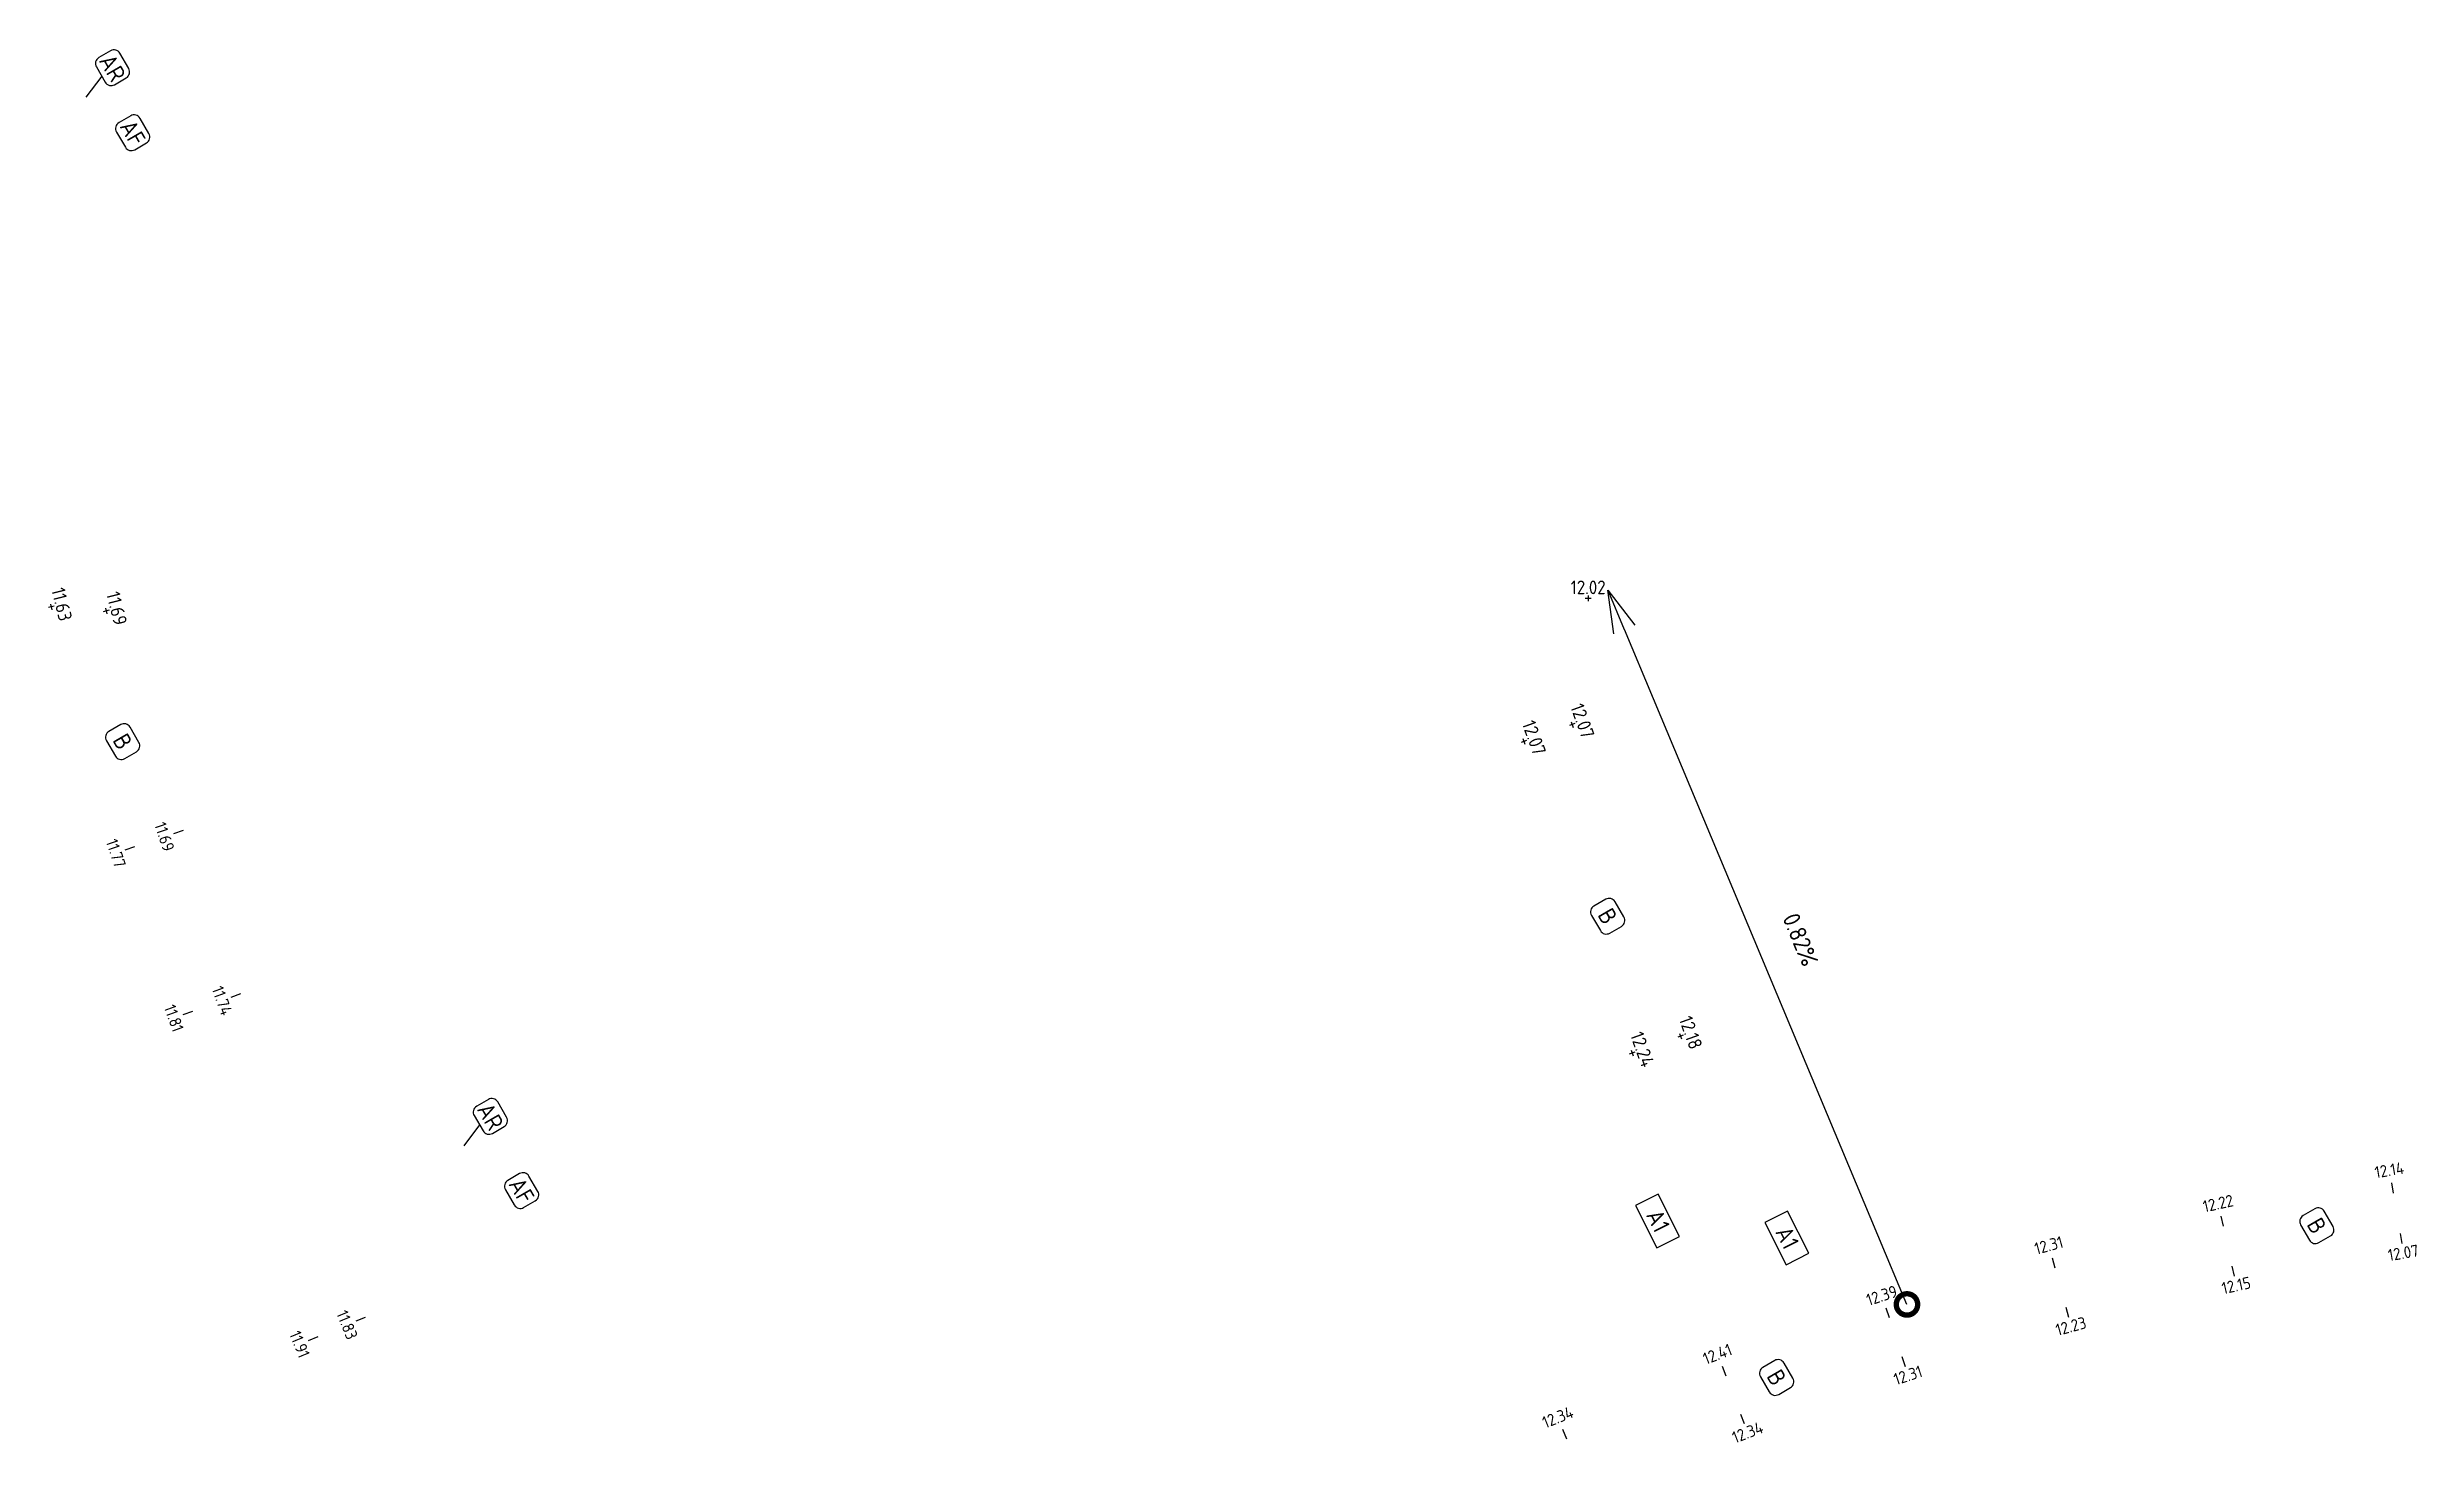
# Model space of a CAD drawing. Header units: metres. Extents: x 117856 to 119829, y 6148158 to 6148674.
# Drawn here: x 119655.1 to 119793.6, y 6148592.4 to 6148674 of the extents above; entities that cross this region are included whole.
import ezdxf
from ezdxf.enums import TextEntityAlignment as Align

# ---------------------------------------------------------------- set-up
doc = ezdxf.new("R2010")
doc.units = ezdxf.units.M
doc.header["$LTSCALE"] = 0.4
doc.layers.get('0').update_dxf_attribs({"linetype": 'CONTINUOUS'})
doc.layers.get('DEFPOINTS').update_dxf_attribs({"color": 5, "linetype": 'CONTINUOUS'})
for name, color, linetype in [('05_anm', 1, 'CONTINUOUS'), ('05_Öb-typ', 1, 'CONTINUOUS'), ('M-351', 1, 'CONTINUOUS')]:
    doc.layers.add(name, color=color, linetype=linetype)
doc.styles.add('ISO', font='iso.shx')
doc.styles.add('ISO-Anno-50', font='iso.shx', dxfattribs={"height": 5})
doc.dimstyles.new('BH90', dxfattribs={"dimtxt": 2.5, "dimasz": 2.5, "dimexe": 1.5, "dimexo": 5, "dimgap": 2, "dimtad": 1, "dimzin": 0, "dimdsep": 46, "dimtxsty": 'ISO', "dimblk1": 'ARCHTICK', "dimblk2": 'ARCHTICK', "dimsah": 1, "dimcen": 1.5, "dimadec": 0, "dimazin": 0, "dimtfac": 1, "dimtix": 1, "dimtmove": 0, "dimatfit": 3, "dimldrblk": 'ARCHTICK', "dimfxl": 1, "dimtolj": 1, "dimtzin": 0, "dimarcsym": 0})

msp = doc.modelspace()

# ---------------------------------------------------------------- blocks, each defined once
blk = doc.blocks.new('_mkhjd')
blk.add_line((0.75, 0), (-0.75, 0))
at = {"style": 'ISO'}
blk.add_attdef('H', text='', height=1.75, rotation=270, dxfattribs=at).set_placement((0.75, 0), align=Align.CENTER)
blk = doc.blocks.new('_zniv')
at = {"color": 0}
for p, q in [((-0.43, 0), (0.43, 0)), ((0, 0.43), (0, -0.43))]:
    blk.add_line(p, q, dxfattribs=at)
at = {"style": 'ISO'}
blk.add_attdef('ZNIV', text='', height=2, dxfattribs=at).set_placement((0, 0), align=Align.BOTTOM_CENTER)
blk = doc.blocks.new('_DotSmall')
at = {"color": 0, "linetype": 'ByBlock', "const_width": 0.5}
blk.add_lwpolyline([(-0.0625, 0, 1), (0.0625, 0, 1)], format="xyb", close=True, dxfattribs=at)
blk = doc.blocks.new('_Open30')
at = {"color": 0, "linetype": 'ByBlock', "lineweight": -2}
for p, q in [((-1, 0.268), (0, 0)), ((0, 0), (-1, -0.268)), ((0, 0), (-1, 0))]:
    blk.add_line(p, q, dxfattribs=at)
blk = doc.blocks.new('*D80')
at = {"layer": 'DEFPOINTS', "color": 0, "transparency": 16777216}
for p in [(119745.17, 6148641.79, 12.02), (119746.32, 6148642.27), (119762.68, 6148599.99, 12.39)]:
    blk.add_point(p, dxfattribs=at)
at = {"layer": 'M-351', "color": 0, "lineweight": -2, "transparency": 16777216}
blk.add_line((119763.82, 6148600.48), (119747.29, 6148639.96), dxfattribs=at)
at = {"layer": 'M-351', "color": 0, "lineweight": -2, "transparency": 16777216, "xscale": 2.5, "yscale": 2.5, "zscale": 2.5}
for name, p, rotation in [('_Open30', (119746.32, 6148642.27), 112.7233237731438), ('_DotSmall', (119763.82, 6148600.48), 292.7233237731438)]:
    blk.add_blockref(name, p, dxfattribs=dict(at, rotation=rotation))
at = {"layer": 'M-351', "color": 0, "transparency": 16777216, "insert": (119757.59, 6148621.82), "char_height": 1, "attachment_point": 5, "rotation": 292.7233, "style": 'ISO'}
blk.add_mtext('\\A1;0.82%', dxfattribs=at)
blk = doc.blocks.new('_ARCHTICK')
at = {"color": 0, "linetype": 'ByBlock', "const_width": 0.15}
blk.add_lwpolyline([(-0.5, -0.5), (0.5, 0.5)], dxfattribs=at)
blk = doc.blocks.new('_OVERB')
for p, q in [((-2.29, 0.99), (-2.29, -0.99)), ((1.29, 1.99), (-1.29, 1.99)), ((2.29, -0.99), (2.29, 0.99)), ((-1.29, -1.99), (1.29, -1.99))]:
    blk.add_line(p, q)
for centre, start, end in [((-1.29, 0.99), 90, 180), ((1.29, 0.99), 0, 90), ((-1.29, -0.99), 180, 270), ((1.29, -0.99), 270, 0)]:
    blk.add_arc(centre, 1, start, end)
at = {"style": 'ISO'}
blk.add_attdef('NR', text='', height=2.5, dxfattribs=at).set_placement((0, 0), align=Align.MIDDLE_CENTER)
blk = doc.blocks.new('_ANM')
at = {"color": 0}
blk.add_lwpolyline([(-3.46, -1.95), (3.46, -1.95), (3.46, 1.76), (-3.46, 1.76)], close=True, dxfattribs=at)
at = {"color": 4, "style": 'ISO'}
blk.add_attdef('ANM', text='', height=2.5, dxfattribs=at).set_placement((0, 0), align=Align.MIDDLE_CENTER)

# ---------------------------------------------------------------- dimensions: what is measured, and where the dimension line sits
at = {"layer": 'M-351'}
dim = msp.add_linear_dim(base=(119746.32, 6148642.268), p1=(119762.676, 6148599.995, 12.39), p2=(119745.173, 6148641.788, 12.02), angle=112.72332, text='0.82%', dimstyle='BH90', override={"dimtxt": 1, "dimblk1": 'DotSmall', "dimblk2": 'Open30', "dimse1": 1, "dimse2": 1}, dxfattribs=at)
dim.commit()
dim.dimension.update_dxf_attribs({"geometry": '*D80', "text_midpoint": (119755.288, 6148620.856), "dimtype": 161})

# ---------------------------------------------------------------- linework, layer by layer
at = {"layer": '05_Öb-typ'}
for p, q in [((119658.23, 6148672.329), (119657.311, 6148671.109)), ((119680.331, 6148610.983), (119679.412, 6148609.764))]:
    msp.add_line(p, q, dxfattribs=at)

# ---------------------------------------------------------------- block references
at = {"layer": '05_anm', "xscale": 0.3999999999786688, "yscale": 0.3999999999786688, "zscale": 0.3999999999786688, "rotation": 296.7694710085124}
for p in [(119749.265, 6148605.378), (119756.821, 6148604.39)]:
    msp.add_blockref('_ANM', p, dxfattribs=at).add_auto_attribs({'ANM': 'A1'})
at = {"layer": '05_Öb-typ', "rotation": 300.121019869498}
for p, xscale, yscale, zscale, values in [((119658.865, 6148672.823), 0.4000000001749886, 0.4000000001749886, 0.4000000001749886, {'NR': 'AR'}), ((119660.046, 6148669.019), 0.4000000001749886, 0.4000000001749886, 0.4000000001749886, {'NR': 'AF'}), ((119659.459, 6148633.408), 0.4000000001749886, 0.4000000001749886, 0.4000000001749886, {'NR': 'B'}), ((119746.315, 6148623.192), 0.4000000001749886, 0.4000000001749886, 0.4000000001749886, {'NR': 'B'}), ((119680.966, 6148611.478), 0.4000000001749885, 0.4000000001749885, 0.4000000001749885, {'NR': 'AR'}), ((119682.791, 6148607.143), 0.4000000001749886, 0.4000000001749886, 0.4000000001749886, {'NR': 'AF'}), ((119787.792, 6148605.085), 0.4000000001749886, 0.4000000001749886, 0.4000000001749886, {'NR': 'B'}), ((119756.199, 6148596.206), 0.4000000001749886, 0.4000000001749886, 0.4000000001749886, {'NR': 'B'})]:
    msp.add_blockref('_OVERB', p, dxfattribs=dict(at, xscale=xscale, yscale=yscale, zscale=zscale)).add_auto_attribs(values)
at = {"layer": 'M-351'}
for p, xscale, yscale, zscale, rotation, values in [((119655.277, 6148641.284), 0.4000000001604685, 0.4000000001604685, 0.4000000001604685, 283.9899027274838, {'ZNIV': '11.63'}), ((119658.492, 6148641.044), 0.4000000001604684, 0.4000000001604684, 0.4000000001604684, 283.9899027274838, {'ZNIV': '11.69'}), ((119744.24, 6148634.401), 0.4000000001767355, 0.4000000001767355, 0.4000000001767355, 289.6776230111004, {'ZNIV': '12.07'}), ((119741.407, 6148633.416), 0.4000000001767355, 0.4000000001767355, 0.4000000001767355, 289.6776230111004, {'ZNIV': '12.07'}), ((119750.574, 6148616.17), 0.4000000001767355, 0.4000000001767355, 0.4000000001767355, 289.6776230111004, {'ZNIV': '12.18'}), ((119747.741, 6148615.185), 0.4000000001767355, 0.4000000001767355, 0.4000000001767355, 289.6776230111004, {'ZNIV': '12.24'})]:
    msp.add_blockref('_zniv', p, dxfattribs=dict(at, xscale=xscale, yscale=yscale, zscale=zscale, rotation=rotation)).add_auto_attribs(values)
ref = msp.add_blockref('_zniv', (119745.173, 6148641.788), dxfattribs=dict(at, xscale=0.4, yscale=0.4, zscale=0.4))
ref.add_attrib('ZNIV', '12.02', dxfattribs={"layer": '0', "color": 4, "height": 0.8, "style": 'ISO'}).set_placement((119745.173, 6148641.788), align=Align.BOTTOM_CENTER)
ref = msp.add_blockref('_mkhjd', (119662.707, 6148628.112), dxfattribs=dict(at, xscale=0.4, yscale=0.4, zscale=0.4, rotation=18.81118729554824))
ref.add_attrib('H', '11.69', dxfattribs={"color": 0, "height": 0.7, "rotation": 288.81119, "style": 'ISO-Anno-50'}).set_placement((119662.234, 6148627.951), align=Align.TOP_CENTER)
ref = msp.add_blockref('_mkhjd', (119659.867, 6148627.145), dxfattribs=dict(at, xscale=0.4, yscale=0.4, zscale=0.4, rotation=18.81118729548453))
ref.add_attrib('H', '11.77', dxfattribs={"color": 0, "height": 0.7, "rotation": 288.81119, "style": 'ISO-Anno-50'}).set_placement((119659.394, 6148626.984), align=Align.TOP_CENTER)
ref = msp.add_blockref('_mkhjd', (119666.073, 6148618.541), dxfattribs=dict(at, xscale=0.4, yscale=0.4, zscale=0.4, rotation=19.94441074012524))
ref.add_attrib('H', '11.74', dxfattribs={"color": 0, "height": 0.7, "rotation": 289.94441, "style": 'ISO-Anno-50'}).set_placement((119665.603, 6148618.37), align=Align.TOP_CENTER)
ref = msp.add_blockref('_mkhjd', (119663.253, 6148617.517), dxfattribs=dict(at, xscale=0.4, yscale=0.4, zscale=0.4, rotation=19.9444107401943))
ref.add_attrib('H', '11.81', dxfattribs={"color": 0, "height": 0.7, "rotation": 289.94441, "style": 'ISO-Anno-50'}).set_placement((119662.783, 6148617.347), align=Align.TOP_CENTER)
ref = msp.add_blockref('_mkhjd', (119792.208, 6148607.294), dxfattribs=dict(at, xscale=0.4, yscale=0.4, zscale=0.4, rotation=99.5852107205039))
ref.add_attrib('H', '12.14', dxfattribs={"color": 0, "height": 0.7, "rotation": 9.58521, "style": 'ISO-Anno-50'}).set_placement((119792.125, 6148607.787), align=Align.BOTTOM_CENTER)
ref = msp.add_blockref('_mkhjd', (119782.247, 6148605.354), dxfattribs=dict(at, xscale=0.4, yscale=0.4, zscale=0.4, rotation=102.4499996961089))
ref.add_attrib('H', '12.22', dxfattribs={"color": 0, "height": 0.7, "rotation": 12.45, "style": 'ISO-Anno-50'}).set_placement((119782.139, 6148605.842), align=Align.BOTTOM_CENTER)
ref = msp.add_blockref('_mkhjd', (119772.394, 6148602.919), dxfattribs=dict(at, xscale=0.4, yscale=0.4, zscale=0.4, rotation=105.3147886718059))
ref.add_attrib('H', '12.31', dxfattribs={"color": 0, "height": 0.7, "rotation": 15.31479, "style": 'ISO-Anno-50'}).set_placement((119772.262, 6148603.401), align=Align.BOTTOM_CENTER)
ref = msp.add_blockref('_mkhjd', (119792.708, 6148604.336), dxfattribs=dict(at, xscale=0.4, yscale=0.4, zscale=0.4, rotation=99.5852107205053))
ref.add_attrib('H', '12.07', dxfattribs={"color": 0, "height": 0.7, "rotation": 9.58521, "style": 'ISO-Anno-50'}).set_placement((119792.791, 6148603.843), align=Align.TOP_CENTER)
ref = msp.add_blockref('_mkhjd', (119782.893, 6148602.425), dxfattribs=dict(at, xscale=0.4, yscale=0.4, zscale=0.4, rotation=102.4499996961134))
ref.add_attrib('H', '12.15', dxfattribs={"color": 0, "height": 0.7, "rotation": 12.45, "style": 'ISO-Anno-50'}).set_placement((119783.001, 6148601.936), align=Align.TOP_CENTER)
ref = msp.add_blockref('_mkhjd', (119762.676, 6148599.995), dxfattribs=dict(at, xscale=0.4, yscale=0.4, zscale=0.4, rotation=108.1795776473957))
ref.add_attrib('H', '12.39', dxfattribs={"color": 0, "height": 0.7, "rotation": 18.17958, "style": 'ISO-Anno-50'}).set_placement((119762.52, 6148600.47), align=Align.BOTTOM_CENTER)
ref = msp.add_blockref('_mkhjd', (119773.186, 6148600.026), dxfattribs=dict(at, xscale=0.4, yscale=0.4, zscale=0.4, rotation=105.3147886717997))
ref.add_attrib('H', '12.23', dxfattribs={"color": 0, "height": 0.7, "rotation": 15.31479, "style": 'ISO-Anno-50'}).set_placement((119773.318, 6148599.543), align=Align.TOP_CENTER)
ref = msp.add_blockref('_mkhjd', (119670.593, 6148598.473), dxfattribs=dict(at, xscale=0.4, yscale=0.4, zscale=0.4, rotation=22.21085762940959))
ref.add_attrib('H', '11.91', dxfattribs={"color": 0, "height": 0.7, "rotation": 292.21086, "style": 'ISO-Anno-50'}).set_placement((119670.131, 6148598.284), align=Align.TOP_CENTER)
ref = msp.add_blockref('_mkhjd', (119673.371, 6148599.607), dxfattribs=dict(at, xscale=0.4, yscale=0.4, zscale=0.4, rotation=22.21085762936754))
ref.add_attrib('H', '11.83', dxfattribs={"color": 0, "height": 0.7, "rotation": 292.21086, "style": 'ISO-Anno-50'}).set_placement((119672.908, 6148599.418), align=Align.TOP_CENTER)
ref = msp.add_blockref('_mkhjd', (119753.115, 6148596.588), dxfattribs=dict(at, xscale=0.4, yscale=0.4, zscale=0.4, rotation=111.0443666230257))
ref.add_attrib('H', '12.41', dxfattribs={"color": 0, "height": 0.7, "rotation": 21.04437, "style": 'ISO-Anno-50'}).set_placement((119752.936, 6148597.055), align=Align.BOTTOM_CENTER)
ref = msp.add_blockref('_mkhjd', (119763.612, 6148597.144), dxfattribs=dict(at, xscale=0.4, yscale=0.4, zscale=0.4, rotation=108.1795776474254))
ref.add_attrib('H', '12.31', dxfattribs={"color": 0, "height": 0.7, "rotation": 18.17958, "style": 'ISO-Anno-50'}).set_placement((119763.768, 6148596.669), align=Align.TOP_CENTER)
ref = msp.add_blockref('_mkhjd', (119743.787, 6148592.897), dxfattribs=dict(at, xscale=0.4, yscale=0.4, zscale=0.4, rotation=111.6542508730046))
ref.add_attrib('H', '12.34', dxfattribs={"color": 0, "height": 0.7, "rotation": 21.65425, "style": 'ISO-Anno-50'}).set_placement((119743.603, 6148593.362), align=Align.BOTTOM_CENTER)
ref = msp.add_blockref('_mkhjd', (119754.193, 6148593.788), dxfattribs=dict(at, xscale=0.4, yscale=0.4, zscale=0.4, rotation=111.0443666230646))
ref.add_attrib('H', '12.34', dxfattribs={"color": 0, "height": 0.7, "rotation": 21.04437, "style": 'ISO-Anno-50'}).set_placement((119754.372, 6148593.322), align=Align.TOP_CENTER)

msp.set_redraw_order([(e.dxf.handle, doc.entitydb.next_handle()) for e in msp.query("TEXT MTEXT ATTDEF DIMENSION ARC_DIMENSION")])  # texts and dimensions are drawn at this point

doc.saveas('drawing.dxf')
